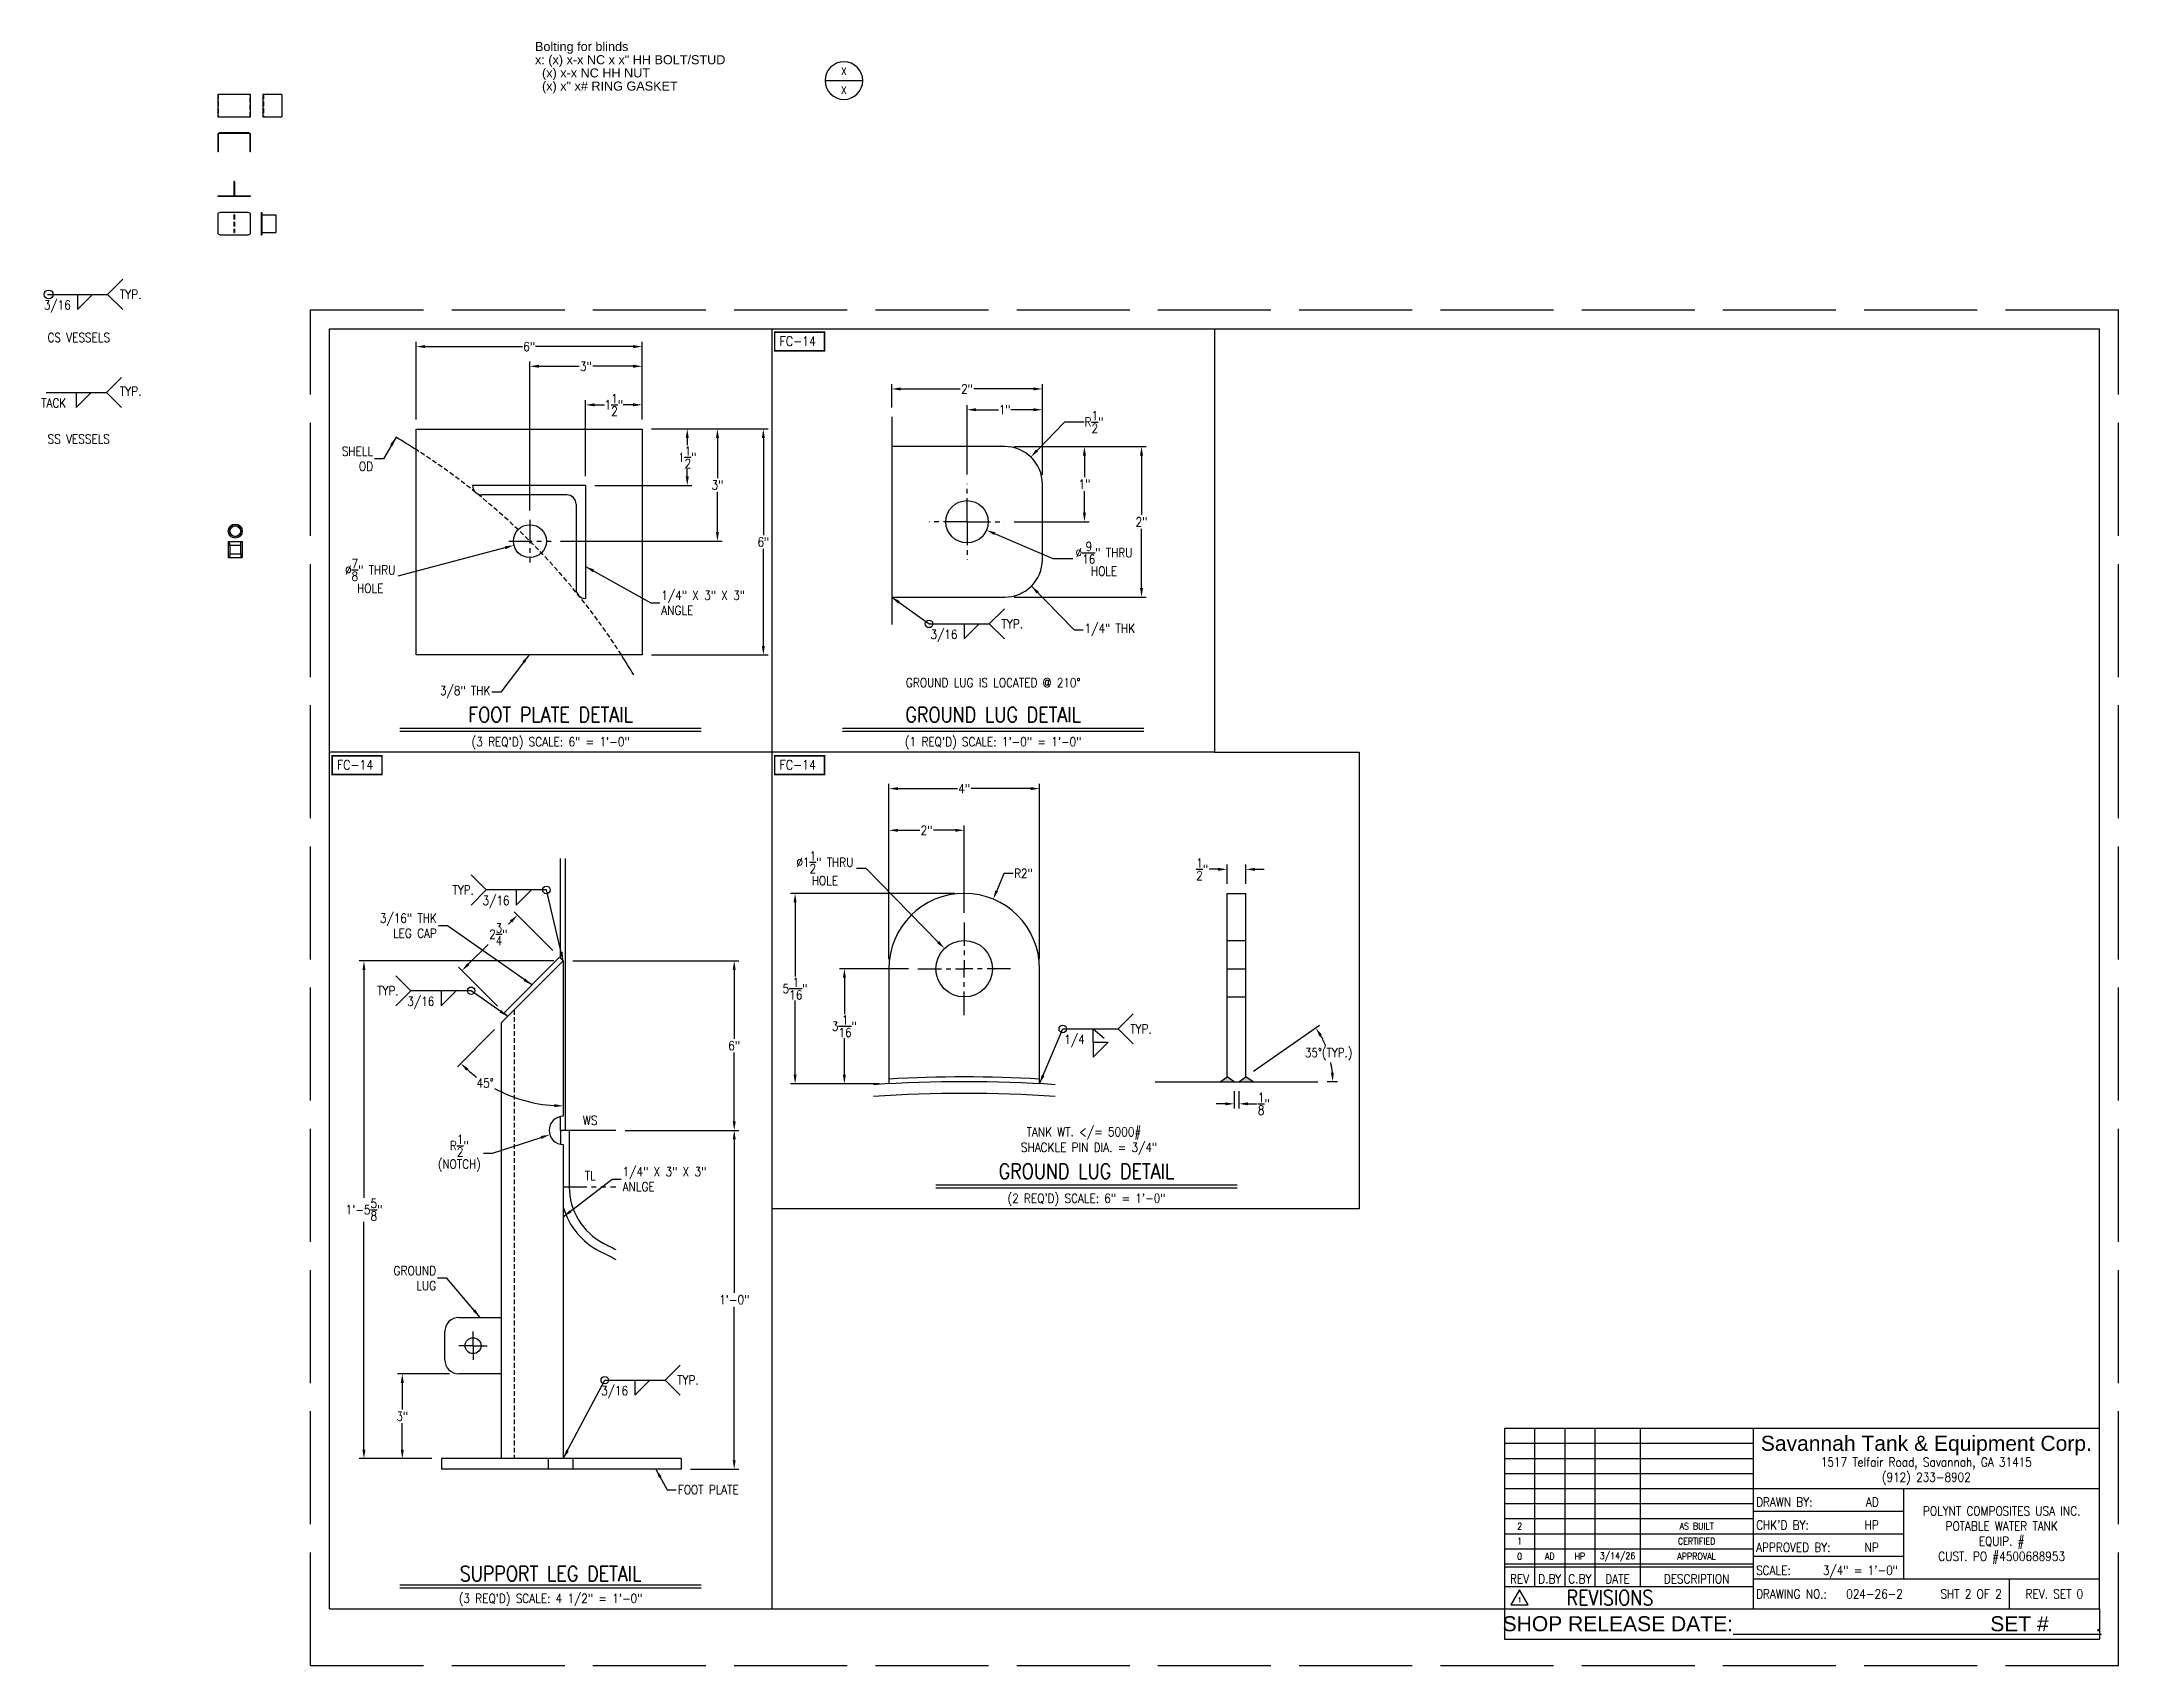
# Model space of a CAD drawing. Extents: x -69 to 372, y 12 to 357.
import ezdxf
from ezdxf.enums import TextEntityAlignment as Align

# ---------------------------------------------------------------- set-up
doc = ezdxf.new("R2010")
doc.units = 0
doc.header["$LTSCALE"] = 4
doc.header["$MEASUREMENT"] = 0
doc.header["$PDMODE"] = 33
doc.header["$PDSIZE"] = -0.5
for name, pattern in [('AM_ISO02W050', [7.5, 6, -1.5]), ('CENTER', [2, 1.25, -0.25, 0.25, -0.25]), ('HIDDEN', [0.375, 0.25, -0.125]), ('HIDDEN2', [0.1875, 0.125, -0.0625]), ('PHANTOM', [2.5, 1.25, -0.25, 0.25, -0.25, 0.25, -0.25])]:
    doc.linetypes.add(name, pattern=pattern)
doc.layers.get('0').update_dxf_attribs({"linetype": 'CONTINUOUS'})
doc.layers.get('Defpoints').update_dxf_attribs({"linetype": 'CONTINUOUS'})
for name, color, linetype in [('2-THRDCPLG', 14, 'CONTINUOUS'), ('3X3X14', 15, 'CONTINUOUS'), ('CENTER', 6, 'CENTER'), ('DIM', 1, 'CONTINUOUS'), ('EXTERNALS', 3, 'CONTINUOUS'), ('NAMEPLATE', 1, 'CONTINUOUS'), ('PHANTOM', 6, 'PHANTOM'), ('SHELL', 40, 'CONTINUOUS'), ('SHOP TAG', 11, 'CONTINUOUS'), ('TEXT', 4, 'CONTINUOUS')]:
    doc.layers.add(name, color=color, linetype=linetype)
doc.styles.add('ROMANS', font='ROMANS.shx', dxfattribs={"width": 0.85, "height": 1.92})
doc.styles.get("Standard").update_dxf_attribs({"font": 'sanss___.ttf'})
doc.dimstyles.get("Standard").update_dxf_attribs({"dimtxt": 0.18, "dimasz": 0.18, "dimexe": 0.18, "dimexo": 0.0625, "dimgap": 0.09, "dimtad": 0, "dimtih": 1, "dimtoh": 1, "dimdec": 4, "dimzin": 0, "dimdsep": 46, "dimtxsty": 'Standard', "dimcen": 0.09, "dimadec": 0, "dimazin": 0, "dimtfac": 1, "dimtdec": 4, "dimtofl": 0, "dimtmove": 0, "dimatfit": 3, "dimfxl": 1, "dimtolj": 1, "dimtzin": 0, "dimarcsym": 0})

msp = doc.modelspace()

# ---------------------------------------------------------------- texts
at = {"layer": 'DIM', "style": 'ROMANS', "width": 0.85}
for s, p in [('3/16', (-68.65351, 300.09068)), ('TACK', (-69.19737, 279.24382)), ('3/16', (119.68402, 230.08949)), ('3/16', (24.54634, 173.55782)), ('3/16', (8.55914, 152.14124)), ('1/4', (148.08752, 144.032)), ('3/16', (49.73315, 69.41787))]:
    msp.add_text(s, height=1.92, dxfattribs=at).set_placement(p)
for s, p in [('TYP.', (-50.2034, 303.29068)), ('CS VESSELS', (-61.22299, 294.12487)), ('TYP.', (-50.2034, 282.71575)), ('SS VESSELS', (-61.22299, 272.56503)), ('TYP.', (137.05777, 233.28949)), ('TYP.', (20.43223, 176.75782)), ('TYP.', (4.44503, 155.34124)), ('TYP.', (164.40663, 147.232)), ('TYP.', (68.18326, 72.61787))]:
    msp.add_text(s, height=1.92, dxfattribs=at).set_placement(p, align=Align.MIDDLE_CENTER)
for s, height, p in [('GROUND LUG IS LOCATED @ 210%%D', 1.92, (133.00581, 219.8367)), ('FOOT PLATE DETAIL', 3.2, (39.00581, 212.4)), ('GROUND LUG DETAIL', 3.2, (133.00581, 212.4)), ('(3 REQ\'D) SCALE: 6" = 1\'-0"', 1.92, (39.00581, 207.28)), ('(1 REQ\'D) SCALE: 1\'-0" = 1\'-0"', 1.92, (133.00581, 207.28)), ('WS', 1.92, (47.40983, 126.85297)), ('TANK WT. </= 5000#', 1.92, (152.27952, 124.40642)), ('SHACKLE PIN DIA. = 3/4"', 1.92, (153.36598, 121.10325)), ('TL', 1.92, (47.40983, 115.074)), ('GROUND LUG DETAIL', 3.2, (152.82421, 115.40295)), ('(2 REQ\'D) SCALE: 6" = 1\'-0"', 1.92, (152.82421, 110.28295)), ('SUPPORT LEG DETAIL', 3.2, (39.00581, 29.91951)), ('(3 REQ\'D) SCALE: 4 1/2" = 1\'-0"', 1.92, (39.00581, 25.28))]:
    msp.add_text(s, height=height, dxfattribs=at).set_placement(p, align=Align.CENTER)
at = {"layer": 'DIM', "char_height": 1.92, "style": 'ROMANS'}
for s, insert, attachment_point in [('SHELL\\POD', (1.28175, 268.35826), 6), ('1/4" X 3" X 3"\\PANGLE', (62.51425, 237.7644), 4), ('1/4" THK', (152.41648, 232.01017), 4), ('3/8" THK', (26.20858, 218.80102), 6), ('3/16" THK\\PLEG CAP', (14.8391, 169.16346), 6), ('\\A1;1/4" X 3" X 3"\\PANLGE', (54.3027, 115.30664), 4), ('GROUND\\PLUG', (14.68455, 94.28016), 6), ('FOOT PLATE', (66.01549, 49.348), 4)]:
    msp.add_mtext(s, dxfattribs=dict(at, insert=insert, attachment_point=attachment_point))
at = {"layer": 'SHOP TAG'}
msp.add_text('SHOP RELEASE DATE:%%U                                            SET #        .', height=3.2, dxfattribs=at).set_placement((304.78382, 20.86966), align=Align.MIDDLE_CENTER)
at = {"layer": 'TEXT'}
for s, p in [('x: (x) x-x NC x x" HH BOLT/STUD', (35.68124, 353.14497)), ('Bolting for blinds', (35.68124, 355.94497)), ('  (x) x-x NC HH NUT', (35.68124, 350.34497)), ('  (x) x" x# RING GASKET', (35.68124, 347.54497))]:
    msp.add_text(s, height=1.92, dxfattribs=at).set_placement(p, align=Align.MIDDLE_LEFT)
msp.add_text('Savannah Tank & Equipment Corp.', height=3.2, dxfattribs=at).set_placement((331.19419, 59.2), align=Align.MIDDLE_CENTER)
at = {"layer": 'TEXT', "style": 'ROMANS', "width": 0.85}
for s, height, p in [('1517 Telfair Road, Savannah, GA 31415', 1.92, (331.19419, 55.2)), ('(912) 233-8902', 1.92, (331.19419, 52)), ('POLYNT COMPOSITES USA INC.', 1.92, (347.19419, 44.8)), ('POTABLE WATER TANK', 1.92, (347.19419, 41.6)), ('EQUIP. #', 1.92, (347.19419, 38.4)), ('CUST. PO #4500688953', 1.92, (347.19419, 35.2)), ('REVISIONS', 3.2, (264.00581, 26.4)), ('REV. SET 0', 1.92, (358.39419, 27.2)), ('1', 0.96, (244.80581, 25.93383))]:
    msp.add_text(s, height=height, dxfattribs=at).set_placement(p, align=Align.MIDDLE_CENTER)
for s, p in [('DRAWN BY:', (295.03419, 46.69878)), ("CHK'D BY:", (295.03419, 41.83967)), ('APPROVED BY:', (295.03419, 37.09878)), ('SCALE:', (295.03419, 32.21243)), ('DRAWING NO.:', (295.03419, 27.2)), ('024-26-2', (314.16555, 27.2))]:
    msp.add_text(s, height=1.92, dxfattribs=at).set_placement(p, align=Align.MIDDLE_LEFT)
for s, p in [('AD', (321.08481, 46.69878)), ('HP', (321.08481, 41.83967)), ('NP', (321.08481, 37.09878)), ('3/4" = 1\'-0"', (325.16349, 32.21243)), ('SHT 2 OF 2', (347.19221, 27.2))]:
    msp.add_text(s, height=1.92, dxfattribs=at).set_placement(p, align=Align.MIDDLE_RIGHT)
for s, height, p in [('2', 1.44, (244.80581, 41.6)), ('AS BUILT', 1.44, (282.4, 41.6)), ('0', 1.44, (244.80581, 35.2)), ('1', 1.44, (244.80581, 38.4)), ('AD', 1.44, (251.20581, 35.2)), ('HP', 1.44, (257.60581, 35.2)), ('3/14/26', 1.44, (265.60581, 35.2)), ('APPROVAL', 1.44, (282.4, 35.2)), ('CERTIFIED', 1.44, (282.4, 38.4)), ('REV', 1.92, (244.80581, 30.4)), ('D.BY', 1.92, (251.20581, 30.4)), ('C.BY', 1.92, (257.60581, 30.4)), ('DATE', 1.92, (265.60581, 30.4)), ('DESCRIPTION', 1.92, (282.4, 30.4))]:
    msp.add_text(s, height=height, dxfattribs=at).set_placement(p, align=Align.MIDDLE)

# ---------------------------------------------------------------- blocks, each defined once
blk = doc.blocks.new('Nozzle Callout')
blk.add_line((0.25, 0), (-0.25, 0))
blk.add_circle((0, 0), 0.25)
at = {"style": 'ROMANS', "width": 0.9}
for tag, p in [('NZ-ID', (0, 0.125)), ('NZ-SZ', (0, -0.125))]:
    blk.add_attdef(tag, text='', height=0.0975, dxfattribs=at).set_placement(p, align=Align.MIDDLE)
blk = doc.blocks.new('A$C37da2857')
at = {"layer": 'TEXT', "const_width": 0.48}
blk.add_lwpolyline([(0.89, -1.13), (0.89, -7.08), (16.76, -7.08), (16.76, -1.13)], close=True, dxfattribs=at)
at = {"layer": 'TEXT', "insert": (2.44, -2.49), "char_height": 3.024, "width": 58.5813, "attachment_point": 1, "style": 'ROMANS'}
blk.add_mtext('FC-14', dxfattribs=at)
blk = doc.blocks.new('A$C03e2dbb8')
at = {"layer": 'DIM', "xscale": 1.333333333333333, "yscale": 1.333333333333333, "zscale": 1.333333333333333}
blk.add_blockref('A$C37da2857', (0, 0), dxfattribs=at)
blk = doc.blocks.new('*D108')
at = {"layer": 'Defpoints', "color": 0, "transparency": 16777216}
for p in [(143.44, 283.2), (111.44, 277.26), (143.44, 262.97)]:
    blk.add_point(p, dxfattribs=at)
at = {"layer": 'DIM', "color": 0, "lineweight": -2, "transparency": 16777216}
for p, q in [((111.44, 279.26), (111.44, 284.2)), ((113.36, 283.2), (126, 283.2)), ((141.52, 283.2), (128.89, 283.2)), ((143.44, 264.97), (143.44, 284.2))]:
    blk.add_line(p, q, dxfattribs=at)
at = {"layer": 'DIM', "color": 0, "transparency": 16777216}
for points in [[(113.36, 283.52), (113.36, 282.88), (111.44, 283.2)], [(141.52, 283.52), (141.52, 282.88), (143.44, 283.2)]]:
    blk.add_solid(points, dxfattribs=at)
at = {"layer": 'DIM', "color": 0, "transparency": 16777216, "insert": (127.44, 283.2), "char_height": 1.92, "attachment_point": 5, "style": 'ROMANS'}
blk.add_mtext('\\A1;2"', dxfattribs=at)
blk = doc.blocks.new('*D109')
at = {"layer": 'Defpoints', "color": 0, "transparency": 16777216}
for p in [(135.44, 270.97), (135.44, 238.97), (164.5, 238.97)]:
    blk.add_point(p, dxfattribs=at)
at = {"layer": 'DIM', "color": 0, "lineweight": -2, "transparency": 16777216}
for p, q in [((137.44, 270.97), (165.5, 270.97)), ((164.5, 269.05), (164.5, 256.44)), ((164.5, 240.89), (164.5, 253.51)), ((137.44, 238.97), (165.5, 238.97))]:
    blk.add_line(p, q, dxfattribs=at)
at = {"layer": 'DIM', "color": 0, "transparency": 16777216}
for points in [[(164.18, 269.05), (164.82, 269.05), (164.5, 270.97)], [(164.18, 240.89), (164.82, 240.89), (164.5, 238.97)]]:
    blk.add_solid(points, dxfattribs=at)
at = {"layer": 'DIM', "color": 0, "transparency": 16777216, "insert": (164.5, 254.97), "char_height": 1.92, "attachment_point": 5, "style": 'ROMANS'}
blk.add_mtext('\\A1;2"', dxfattribs=at)
blk = doc.blocks.new('*D110')
at = {"layer": 'Defpoints', "color": 0, "transparency": 16777216}
for p in [(127.44, 278.78), (127.44, 263.03), (143.44, 262.97)]:
    blk.add_point(p, dxfattribs=at)
at = {"layer": 'DIM', "color": 0, "lineweight": -2, "transparency": 16777216}
for p, q in [((127.44, 265.03), (127.44, 279.78)), ((129.36, 278.78), (134.11, 278.78)), ((141.52, 278.78), (136.77, 278.78)), ((143.44, 264.97), (143.44, 279.78))]:
    blk.add_line(p, q, dxfattribs=at)
at = {"layer": 'DIM', "color": 0, "transparency": 16777216}
for points in [[(129.36, 279.1), (129.36, 278.46), (127.44, 278.78)], [(141.52, 279.1), (141.52, 278.46), (143.44, 278.78)]]:
    blk.add_solid(points, dxfattribs=at)
at = {"layer": 'DIM', "color": 0, "transparency": 16777216, "insert": (135.44, 278.78), "char_height": 1.92, "attachment_point": 5, "style": 'ROMANS'}
blk.add_mtext('\\A1;1"', dxfattribs=at)
blk = doc.blocks.new('*D111')
at = {"layer": 'Defpoints', "color": 0, "transparency": 16777216}
for p in [(135.44, 270.97), (135.44, 254.97), (152.38, 254.97)]:
    blk.add_point(p, dxfattribs=at)
at = {"layer": 'DIM', "color": 0, "lineweight": -2, "transparency": 16777216}
for p, q in [((137.44, 270.97), (153.38, 270.97)), ((152.38, 269.05), (152.38, 264.44)), ((152.38, 256.89), (152.38, 261.51)), ((137.44, 254.97), (153.38, 254.97))]:
    blk.add_line(p, q, dxfattribs=at)
at = {"layer": 'DIM', "color": 0, "transparency": 16777216}
for points in [[(152.06, 269.05), (152.7, 269.05), (152.38, 270.97)], [(152.06, 256.89), (152.7, 256.89), (152.38, 254.97)]]:
    blk.add_solid(points, dxfattribs=at)
at = {"layer": 'DIM', "color": 0, "transparency": 16777216, "insert": (152.38, 262.97), "char_height": 1.92, "attachment_point": 5, "style": 'ROMANS'}
blk.add_mtext('\\A1;1"', dxfattribs=at)
blk = doc.blocks.new('*D112')
at = {"layer": 'Defpoints', "color": 0, "transparency": 16777216}
for p in [(140.99, 268.74), (135.44, 262.97)]:
    blk.add_point(p, dxfattribs=at)
at = {"layer": 'DIM', "color": 0, "lineweight": -2, "transparency": 16777216}
for p, q in [((148.11, 276.16), (142.32, 270.13)), ((152.3, 276.16), (148.11, 276.16))]:
    blk.add_line(p, q, dxfattribs=at)
at = {"layer": 'DIM', "color": 0, "transparency": 16777216}
blk.add_solid([(142.09, 270.35), (142.55, 269.91), (140.99, 268.74)], dxfattribs=at)
at = {"layer": 'DIM', "color": 0, "transparency": 16777216, "insert": (154.41, 276.16), "char_height": 1.92, "attachment_point": 5, "style": 'ROMANS'}
blk.add_mtext('\\A1;R{\\H1x;\\S1/2;}"', dxfattribs=at)
blk = doc.blocks.new('*D113')
at = {"layer": 'Defpoints', "color": 0, "transparency": 16777216}
for p in [(123.31, 256.75), (131.58, 253.2)]:
    blk.add_point(p, dxfattribs=at)
at = {"layer": 'DIM', "color": 0, "lineweight": -2, "transparency": 16777216}
for p, q in [((145.77, 247.11), (133.34, 252.44)), ((149.93, 247.11), (145.77, 247.11))]:
    blk.add_line(p, q, dxfattribs=at)
at = {"layer": 'DIM', "color": 0, "transparency": 16777216}
blk.add_solid([(133.47, 252.74), (133.22, 252.15), (131.58, 253.2)], dxfattribs=at)
at = {"layer": 'DIM', "color": 0, "transparency": 16777216, "insert": (156.54, 247.11), "char_height": 1.92, "attachment_point": 5, "style": 'ROMANS'}
blk.add_mtext('\\A1;∅{\\H1x;\\S9/16;}" THRU\\PHOLE', dxfattribs=at)
blk = doc.blocks.new('*D114')
at = {"layer": 'Defpoints', "color": 0, "transparency": 16777216}
for p in [(10.42, 292.2), (10.42, 274.69), (58.42, 274.69)]:
    blk.add_point(p, dxfattribs=at)
at = {"layer": 'DIM', "color": 0, "lineweight": -2, "transparency": 16777216}
for p, q in [((10.42, 276.69), (10.42, 293.2)), ((12.34, 292.2), (33.01, 292.2)), ((56.5, 292.2), (35.82, 292.2)), ((58.42, 276.69), (58.42, 293.2))]:
    blk.add_line(p, q, dxfattribs=at)
at = {"layer": 'DIM', "color": 0, "transparency": 16777216}
for points in [[(12.34, 292.52), (12.34, 291.88), (10.42, 292.2)], [(56.5, 292.52), (56.5, 291.88), (58.42, 292.2)]]:
    blk.add_solid(points, dxfattribs=at)
at = {"layer": 'DIM', "color": 0, "transparency": 16777216, "insert": (34.42, 292.2), "char_height": 1.92, "attachment_point": 5, "style": 'ROMANS'}
blk.add_mtext('\\A1;6"', dxfattribs=at)
blk = doc.blocks.new('*D115')
at = {"layer": 'Defpoints', "color": 0, "transparency": 16777216}
for p in [(58.42, 274.69), (58.42, 226.69), (84.18, 226.69)]:
    blk.add_point(p, dxfattribs=at)
at = {"layer": 'DIM', "color": 0, "lineweight": -2, "transparency": 16777216}
for p, q in [((60.42, 274.69), (85.18, 274.69)), ((84.18, 272.77), (84.18, 252.15)), ((84.18, 228.61), (84.18, 249.23)), ((60.42, 226.69), (85.18, 226.69))]:
    blk.add_line(p, q, dxfattribs=at)
at = {"layer": 'DIM', "color": 0, "transparency": 16777216}
for points in [[(83.86, 272.77), (84.5, 272.77), (84.18, 274.69)], [(83.86, 228.61), (84.5, 228.61), (84.18, 226.69)]]:
    blk.add_solid(points, dxfattribs=at)
at = {"layer": 'DIM', "color": 0, "transparency": 16777216, "insert": (84.18, 250.69), "char_height": 1.92, "attachment_point": 5, "style": 'ROMANS'}
blk.add_mtext('\\A1;6"', dxfattribs=at)
blk = doc.blocks.new('*D116')
at = {"layer": 'Defpoints', "color": 0, "transparency": 16777216}
for p in [(58.42, 288.02), (58.42, 274.69), (34.59, 255.36)]:
    blk.add_point(p, dxfattribs=at)
at = {"layer": 'DIM', "color": 0, "lineweight": -2, "transparency": 16777216}
for p, q in [((34.59, 257.36), (34.59, 289.02)), ((36.51, 288.02), (45.06, 288.02)), ((56.5, 288.02), (47.95, 288.02)), ((58.42, 276.69), (58.42, 289.02))]:
    blk.add_line(p, q, dxfattribs=at)
at = {"layer": 'DIM', "color": 0, "transparency": 16777216}
for points in [[(36.51, 288.34), (36.51, 287.7), (34.59, 288.02)], [(56.5, 288.34), (56.5, 287.7), (58.42, 288.02)]]:
    blk.add_solid(points, dxfattribs=at)
at = {"layer": 'DIM', "color": 0, "transparency": 16777216, "insert": (46.5, 288.02), "char_height": 1.92, "attachment_point": 5, "style": 'ROMANS'}
blk.add_mtext('\\A1;3"', dxfattribs=at)
blk = doc.blocks.new('*D117')
at = {"layer": 'Defpoints', "color": 0, "transparency": 16777216}
for p in [(58.42, 274.69), (39.09, 250.86), (74.43, 250.86)]:
    blk.add_point(p, dxfattribs=at)
at = {"layer": 'DIM', "color": 0, "lineweight": -2, "transparency": 16777216}
for p, q in [((60.42, 274.69), (75.43, 274.69)), ((74.43, 272.77), (74.43, 264.24)), ((74.43, 252.78), (74.43, 261.31)), ((41.09, 250.86), (75.43, 250.86))]:
    blk.add_line(p, q, dxfattribs=at)
at = {"layer": 'DIM', "color": 0, "transparency": 16777216}
for points in [[(74.11, 272.77), (74.75, 272.77), (74.43, 274.69)], [(74.11, 252.78), (74.75, 252.78), (74.43, 250.86)]]:
    blk.add_solid(points, dxfattribs=at)
at = {"layer": 'DIM', "color": 0, "transparency": 16777216, "insert": (74.43, 262.78), "char_height": 1.92, "attachment_point": 5, "style": 'ROMANS'}
blk.add_mtext('\\A1;3"', dxfattribs=at)
blk = doc.blocks.new('*D118')
at = {"layer": 'Defpoints', "color": 0, "transparency": 16777216}
for p in [(46.42, 279.82), (58.42, 274.69), (46.42, 262.69)]:
    blk.add_point(p, dxfattribs=at)
at = {"layer": 'DIM', "color": 0, "lineweight": -2, "transparency": 16777216}
for p, q in [((46.42, 264.69), (46.42, 280.82)), ((48.34, 279.82), (50.42, 279.82)), ((56.5, 279.82), (54.41, 279.82)), ((58.42, 276.69), (58.42, 280.82))]:
    blk.add_line(p, q, dxfattribs=at)
at = {"layer": 'DIM', "color": 0, "transparency": 16777216}
for points in [[(48.34, 280.14), (48.34, 279.5), (46.42, 279.82)], [(56.5, 280.14), (56.5, 279.5), (58.42, 279.82)]]:
    blk.add_solid(points, dxfattribs=at)
at = {"layer": 'DIM', "color": 0, "transparency": 16777216, "insert": (52.42, 279.82), "char_height": 1.92, "attachment_point": 5, "style": 'ROMANS'}
blk.add_mtext('\\A1;1{\\H1x;\\S1/2;}"', dxfattribs=at)
blk = doc.blocks.new('*D119')
at = {"layer": 'Defpoints', "color": 0, "transparency": 16777216}
for p in [(58.42, 274.69), (46.42, 262.69), (68.02, 262.69)]:
    blk.add_point(p, dxfattribs=at)
at = {"layer": 'DIM', "color": 0, "lineweight": -2, "transparency": 16777216}
for p, q in [((60.42, 274.69), (69.02, 274.69)), ((68.02, 272.77), (68.02, 271.25)), ((68.02, 264.61), (68.02, 266.13)), ((48.42, 262.69), (69.02, 262.69))]:
    blk.add_line(p, q, dxfattribs=at)
at = {"layer": 'DIM', "color": 0, "transparency": 16777216}
for points in [[(67.7, 272.77), (68.34, 272.77), (68.02, 274.69)], [(67.7, 264.61), (68.34, 264.61), (68.02, 262.69)]]:
    blk.add_solid(points, dxfattribs=at)
at = {"layer": 'DIM', "color": 0, "transparency": 16777216, "insert": (68.02, 268.69), "char_height": 1.92, "attachment_point": 5, "style": 'ROMANS'}
blk.add_mtext('\\A1;1{\\H1x;\\S1/2;}"', dxfattribs=at)
blk = doc.blocks.new('*D120')
at = {"layer": 'Defpoints', "color": 0, "transparency": 16777216}
for p in [(37.97, 251.76), (31.21, 249.97)]:
    blk.add_point(p, dxfattribs=at)
at = {"layer": 'DIM', "color": 0, "lineweight": -2, "transparency": 16777216}
blk.add_line((6.64, 243.46), (29.35, 249.48), dxfattribs=at)
at = {"layer": 'DIM', "color": 0, "transparency": 16777216}
blk.add_solid([(29.27, 249.78), (29.43, 249.17), (31.21, 249.97)], dxfattribs=at)
at = {"layer": 'DIM', "color": 0, "transparency": 16777216, "insert": (0.68, 243.46), "char_height": 1.92, "attachment_point": 5, "style": 'ROMANS'}
blk.add_mtext('\\A1;∅{\\H1x;\\S7/8;}" THRU\\PHOLE', dxfattribs=at)
blk = doc.blocks.new('*D121')
at = {"layer": 'Defpoints', "color": 0, "transparency": 16777216}
for p in [(7.5, 73.94), (19.53, 73.94), (15.8, 55.94)]:
    blk.add_point(p, dxfattribs=at)
at = {"layer": 'DIM', "color": 0, "lineweight": -2, "transparency": 16777216}
for p, q in [((17.53, 73.94), (6.5, 73.94)), ((7.5, 72.02), (7.5, 66.4)), ((7.5, 57.86), (7.5, 63.47)), ((13.8, 55.94), (6.5, 55.94))]:
    blk.add_line(p, q, dxfattribs=at)
at = {"layer": 'DIM', "color": 0, "transparency": 16777216}
for points in [[(7.18, 72.02), (7.82, 72.02), (7.5, 73.94)], [(7.18, 57.86), (7.82, 57.86), (7.5, 55.94)]]:
    blk.add_solid(points, dxfattribs=at)
at = {"layer": 'DIM', "color": 0, "transparency": 16777216, "insert": (7.5, 64.94), "char_height": 1.92, "attachment_point": 5, "style": 'ROMANS'}
blk.add_mtext('\\A1;3"', dxfattribs=at)
blk = doc.blocks.new('*D122')
at = {"layer": 'Defpoints', "color": 0, "transparency": 16777216}
for p in [(-0.65, 161.69), (41.69, 161.69), (15.8, 55.94)]:
    blk.add_point(p, dxfattribs=at)
at = {"layer": 'DIM', "color": 0, "lineweight": -2, "transparency": 16777216}
for p, q in [((39.69, 161.69), (-1.65, 161.69)), ((-0.65, 159.77), (-0.65, 111.37)), ((-0.65, 57.86), (-0.65, 106.25)), ((13.8, 55.94), (-1.65, 55.94))]:
    blk.add_line(p, q, dxfattribs=at)
at = {"layer": 'DIM', "color": 0, "transparency": 16777216}
for points in [[(-0.97, 159.77), (-0.33, 159.77), (-0.65, 161.69)], [(-0.97, 57.86), (-0.33, 57.86), (-0.65, 55.94)]]:
    blk.add_solid(points, dxfattribs=at)
at = {"layer": 'DIM', "color": 0, "transparency": 16777216, "insert": (-0.65, 108.81), "char_height": 1.92, "attachment_point": 5, "style": 'ROMANS'}
blk.add_mtext('\\A1;1\'-5{\\H1x;\\S5/8;}"', dxfattribs=at)
blk = doc.blocks.new('*D123')
at = {"layer": 'Defpoints', "color": 0, "transparency": 16777216}
for p in [(52.85, 125.69), (66.71, 53.69), (77.99, 53.69)]:
    blk.add_point(p, dxfattribs=at)
at = {"layer": 'DIM', "color": 0, "lineweight": -2, "transparency": 16777216}
for p, q in [((54.85, 125.69), (78.99, 125.69)), ((77.99, 123.77), (77.99, 91.15)), ((77.99, 55.61), (77.99, 88.22)), ((68.71, 53.69), (78.99, 53.69))]:
    blk.add_line(p, q, dxfattribs=at)
at = {"layer": 'DIM', "color": 0, "transparency": 16777216}
for points in [[(77.67, 123.77), (78.31, 123.77), (77.99, 125.69)], [(77.67, 55.61), (78.31, 55.61), (77.99, 53.69)]]:
    blk.add_solid(points, dxfattribs=at)
at = {"layer": 'DIM', "color": 0, "transparency": 16777216, "insert": (77.99, 89.69), "char_height": 1.92, "attachment_point": 5, "style": 'ROMANS'}
blk.add_mtext('\\A1;1\'-0"', dxfattribs=at)
blk = doc.blocks.new('*D124')
at = {"layer": 'Defpoints', "color": 0, "transparency": 16777216}
for p in [(41.69, 161.69), (77.99, 161.69), (52.85, 125.69)]:
    blk.add_point(p, dxfattribs=at)
at = {"layer": 'DIM', "color": 0, "lineweight": -2, "transparency": 16777216}
for p, q in [((43.69, 161.69), (78.99, 161.69)), ((77.99, 159.77), (77.99, 145.15)), ((77.99, 127.61), (77.99, 142.22)), ((54.85, 125.69), (78.99, 125.69))]:
    blk.add_line(p, q, dxfattribs=at)
at = {"layer": 'DIM', "color": 0, "transparency": 16777216}
for points in [[(77.67, 159.77), (78.31, 159.77), (77.99, 161.69)], [(77.67, 127.61), (78.31, 127.61), (77.99, 125.69)]]:
    blk.add_solid(points, dxfattribs=at)
at = {"layer": 'DIM', "color": 0, "transparency": 16777216, "insert": (77.99, 143.69), "char_height": 1.92, "attachment_point": 5, "style": 'ROMANS'}
blk.add_mtext('\\A1;6"', dxfattribs=at)
blk = doc.blocks.new('*D125')
at = {"layer": 'Defpoints', "color": 0, "transparency": 16777216}
for p in [(41.69, 161.69), (41.69, 161.69), (28.53, 148.52), (33.72, 131.93), (41.69, 128.69)]:
    blk.add_point(p, dxfattribs=at)
at = {"layer": 'DIM', "color": 0, "lineweight": -2, "transparency": 16777216}
blk.add_line((27.11, 147.11), (19.2, 139.2), dxfattribs=at)
for start, end in [(228.572, 233.2215), (241.6207, 266.428)]:
    blk.add_arc((41.69, 161.69), 30.8, start, end, dxfattribs=at)
at = {"layer": 'DIM', "color": 0, "transparency": 16777216}
for points in [[(21.09, 138.36), (21.53, 138.82), (19.91, 139.91)], [(39.78, 131.26), (39.76, 130.62), (41.69, 130.88)]]:
    blk.add_solid(points, dxfattribs=at)
at = {"layer": 'DIM', "color": 0, "transparency": 16777216, "insert": (25.1, 135.74), "char_height": 1.92, "attachment_point": 5, "style": 'ROMANS'}
blk.add_mtext('\\A1;45°', dxfattribs=at)
blk = doc.blocks.new('*D126')
at = {"layer": 'Defpoints', "color": 0, "transparency": 16777216}
for p in [(38.84, 124.77), (41.69, 125.69)]:
    blk.add_point(p, dxfattribs=at)
at = {"layer": 'DIM', "color": 0, "lineweight": -2, "transparency": 16777216}
for p, q in [((26.63, 120.82), (37.01, 124.18)), ((24.71, 120.82), (26.63, 120.82))]:
    blk.add_line(p, q, dxfattribs=at)
at = {"layer": 'DIM', "color": 0, "transparency": 16777216}
blk.add_solid([(36.91, 124.48), (37.11, 123.87), (38.84, 124.77)], dxfattribs=at)
at = {"layer": 'DIM', "color": 0, "transparency": 16777216, "insert": (19.61, 120.82), "char_height": 1.92, "attachment_point": 5, "style": 'ROMANS'}
blk.add_mtext('\\A1;R{\\H1x;\\S1/2;}"\\P(NOTCH)', dxfattribs=at)
blk = doc.blocks.new('*D128')
at = {"layer": 'Defpoints', "color": 0, "transparency": 16777216}
for p in [(20.16, 159.62), (40.9, 162.48), (29.1, 150.69)]:
    blk.add_point(p, dxfattribs=at)
at = {"layer": 'DIM', "color": 0, "lineweight": -2, "transparency": 16777216}
for p, q in [((39.48, 163.9), (31.25, 172.13)), ((30.6, 170.06), (30.03, 169.5)), ((21.52, 160.98), (25.74, 165.2)), ((27.69, 152.1), (19.46, 160.33))]:
    blk.add_line(p, q, dxfattribs=at)
at = {"layer": 'DIM', "color": 0, "transparency": 16777216}
for points in [[(30.37, 170.29), (30.83, 169.84), (31.96, 171.42)], [(21.29, 161.21), (21.75, 160.76), (20.16, 159.62)]]:
    blk.add_solid(points, dxfattribs=at)
at = {"layer": 'DIM', "color": 0, "transparency": 16777216, "insert": (27.89, 167.35), "char_height": 1.92, "attachment_point": 5, "style": 'ROMANS'}
blk.add_mtext('\\A1;2{\\H1x;\\S3/4;}"', dxfattribs=at)
blk = doc.blocks.new('*D129')
at = {"layer": 'Defpoints', "color": 0, "transparency": 16777216}
for p in [(126.85, 176.03), (90.92, 135.59), (110.85, 135.59)]:
    blk.add_point(p, dxfattribs=at)
at = {"layer": 'DIM', "color": 0, "lineweight": -2, "transparency": 16777216}
for p, q in [((124.85, 176.03), (89.92, 176.03)), ((90.92, 174.11), (90.92, 158.37)), ((90.92, 137.51), (90.92, 153.25)), ((108.85, 135.59), (89.92, 135.59))]:
    blk.add_line(p, q, dxfattribs=at)
at = {"layer": 'DIM', "color": 0, "transparency": 16777216}
for points in [[(90.6, 174.11), (91.24, 174.11), (90.92, 176.03)], [(90.6, 137.51), (91.24, 137.51), (90.92, 135.59)]]:
    blk.add_solid(points, dxfattribs=at)
at = {"layer": 'DIM', "color": 0, "transparency": 16777216, "insert": (90.92, 155.81), "char_height": 1.92, "attachment_point": 5, "style": 'ROMANS'}
blk.add_mtext('\\A1;5{\\H1x;\\S1/16;}"', dxfattribs=at)
blk = doc.blocks.new('*D130')
at = {"layer": 'Defpoints', "color": 0, "transparency": 16777216}
for p in [(117.01, 160.03), (101.39, 135.59), (110.85, 135.59)]:
    blk.add_point(p, dxfattribs=at)
at = {"layer": 'DIM', "color": 0, "lineweight": -2, "transparency": 16777216}
for p, q in [((115.01, 160.03), (100.39, 160.03)), ((101.39, 158.11), (101.39, 150.37)), ((101.39, 137.51), (101.39, 145.25)), ((108.85, 135.59), (100.39, 135.59))]:
    blk.add_line(p, q, dxfattribs=at)
at = {"layer": 'DIM', "color": 0, "transparency": 16777216}
for points in [[(101.07, 158.11), (101.71, 158.11), (101.39, 160.03)], [(101.07, 137.51), (101.71, 137.51), (101.39, 135.59)]]:
    blk.add_solid(points, dxfattribs=at)
at = {"layer": 'DIM', "color": 0, "transparency": 16777216, "insert": (101.39, 147.81), "char_height": 1.92, "attachment_point": 5, "style": 'ROMANS'}
blk.add_mtext('\\A1;3{\\H1x;\\S1/16;}"', dxfattribs=at)
blk = doc.blocks.new('*D131')
at = {"layer": 'Defpoints', "color": 0, "transparency": 16777216}
for p in [(133, 174.8), (126.85, 160.03)]:
    blk.add_point(p, dxfattribs=at)
at = {"layer": 'DIM', "color": 0, "lineweight": -2, "transparency": 16777216}
for p, q in [((135.29, 180.27), (133.74, 176.57)), ((137.21, 180.27), (135.29, 180.27))]:
    blk.add_line(p, q, dxfattribs=at)
at = {"layer": 'DIM', "color": 0, "transparency": 16777216}
blk.add_solid([(133.45, 176.69), (134.04, 176.45), (133, 174.8)], dxfattribs=at)
at = {"layer": 'DIM', "color": 0, "transparency": 16777216, "insert": (139.43, 180.27), "char_height": 1.92, "attachment_point": 5, "style": 'ROMANS'}
blk.add_mtext('\\A1;R2"', dxfattribs=at)
blk = doc.blocks.new('*D132')
at = {"layer": 'Defpoints', "color": 0, "transparency": 16777216}
for p in [(122.65, 164.31), (131.05, 155.75)]:
    blk.add_point(p, dxfattribs=at)
at = {"layer": 'DIM', "color": 0, "lineweight": -2, "transparency": 16777216}
for p, q in [((104, 181.37), (105.92, 181.37)), ((105.92, 181.37), (121.3, 165.68))]:
    blk.add_line(p, q, dxfattribs=at)
at = {"layer": 'DIM', "color": 0, "transparency": 16777216}
blk.add_solid([(121.53, 165.91), (121.07, 165.46), (122.65, 164.31)], dxfattribs=at)
at = {"layer": 'DIM', "color": 0, "transparency": 16777216, "insert": (97.26, 181.37), "char_height": 1.92, "attachment_point": 5, "style": 'ROMANS'}
blk.add_mtext('\\A1;∅1{\\H1x;\\S1/2;}" THRU\\PHOLE', dxfattribs=at)
blk = doc.blocks.new('*D133')
at = {"layer": 'Defpoints', "color": 0, "transparency": 16777216}
for p in [(182.69, 181.14), (182.69, 176.03), (186.69, 176.03)]:
    blk.add_point(p, dxfattribs=at)
at = {"layer": 'DIM', "color": 0, "lineweight": -2, "transparency": 16777216}
for p, q in [((180.77, 181.14), (178.85, 181.14)), ((182.69, 178.03), (182.69, 182.14)), ((186.69, 178.03), (186.69, 182.14)), ((188.61, 181.14), (190.53, 181.14))]:
    blk.add_line(p, q, dxfattribs=at)
at = {"layer": 'DIM', "color": 0, "transparency": 16777216}
for points in [[(180.77, 181.46), (180.77, 180.82), (182.69, 181.14)], [(188.61, 181.46), (188.61, 180.82), (186.69, 181.14)]]:
    blk.add_solid(points, dxfattribs=at)
at = {"layer": 'DIM', "color": 0, "transparency": 16777216, "insert": (177.4, 181.14), "char_height": 1.92, "attachment_point": 5, "style": 'ROMANS'}
blk.add_mtext('\\A1;{\\H1x;\\S1/2;}"', dxfattribs=at)
blk = doc.blocks.new('*D134')
at = {"layer": 'Defpoints', "color": 0, "transparency": 16777216}
for p in [(184.19, 136.03), (185.19, 136.03), (185.19, 131.32)]:
    blk.add_point(p, dxfattribs=at)
at = {"layer": 'DIM', "color": 0, "lineweight": -2, "transparency": 16777216}
for p, q in [((184.19, 134.03), (184.19, 130.32)), ((185.19, 134.03), (185.19, 130.32)), ((182.27, 131.32), (180.35, 131.32)), ((187.11, 131.32), (189.03, 131.32))]:
    blk.add_line(p, q, dxfattribs=at)
at = {"layer": 'DIM', "color": 0, "transparency": 16777216}
for points in [[(182.27, 131.64), (182.27, 131), (184.19, 131.32)], [(187.11, 131.64), (187.11, 131), (185.19, 131.32)]]:
    blk.add_solid(points, dxfattribs=at)
at = {"layer": 'DIM', "color": 0, "transparency": 16777216, "insert": (190.47, 131.32), "char_height": 1.92, "attachment_point": 5, "style": 'ROMANS'}
blk.add_mtext('\\A1;{\\H1x;\\S1/8;}"', dxfattribs=at)
blk = doc.blocks.new('*D135')
at = {"layer": 'Defpoints', "color": 0, "transparency": 16777216}
for p in [(203.49, 143.93), (186.69, 137.08), (167.41, 136.03), (185.19, 136.03), (201.96, 136.03)]:
    blk.add_point(p, dxfattribs=at)
at = {"layer": 'DIM', "color": 0, "lineweight": -2, "transparency": 16777216}
for p, q in [((188.32, 138.23), (202.34, 148.04)), ((203.96, 136.03), (206.12, 136.03))]:
    blk.add_line(p, q, dxfattribs=at)
for start, end in [(22.5119, 29.4803), (5.5197, 11.7729)]:
    blk.add_arc((185.19, 136.03), 19.94, start, end, dxfattribs=at)
at = {"layer": 'DIM', "color": 0, "transparency": 16777216}
for points in [[(202.27, 145.67), (202.81, 146.01), (201.52, 147.46)], [(205.35, 137.96), (204.71, 137.93), (205.12, 136.03)]]:
    blk.add_solid(points, dxfattribs=at)
at = {"layer": 'DIM', "color": 0, "transparency": 16777216, "insert": (204.25, 141.88), "char_height": 1.92, "attachment_point": 5, "style": 'ROMANS'}
blk.add_mtext('\\A1;35°(TYP.)', dxfattribs=at)
blk = doc.blocks.new('*D136')
at = {"layer": 'Defpoints', "color": 0, "transparency": 16777216}
for p in [(142.85, 198.29), (110.85, 160.03), (142.85, 160.03)]:
    blk.add_point(p, dxfattribs=at)
at = {"layer": 'DIM', "color": 0, "lineweight": -2, "transparency": 16777216}
for p, q in [((110.85, 162.03), (110.85, 199.29)), ((142.85, 162.03), (142.85, 199.29)), ((112.77, 198.29), (125.4, 198.29)), ((140.93, 198.29), (128.3, 198.29))]:
    blk.add_line(p, q, dxfattribs=at)
at = {"layer": 'DIM', "color": 0, "transparency": 16777216}
for points in [[(112.77, 198.61), (112.77, 197.97), (110.85, 198.29)], [(140.93, 198.61), (140.93, 197.97), (142.85, 198.29)]]:
    blk.add_solid(points, dxfattribs=at)
at = {"layer": 'DIM', "color": 0, "transparency": 16777216, "insert": (126.85, 198.29), "char_height": 1.92, "attachment_point": 5, "style": 'ROMANS'}
blk.add_mtext('\\A1;4"', dxfattribs=at)
blk = doc.blocks.new('*D137')
at = {"layer": 'Defpoints', "color": 0, "transparency": 16777216}
for p in [(126.85, 189.43), (126.85, 169.87), (110.85, 160.03)]:
    blk.add_point(p, dxfattribs=at)
at = {"layer": 'DIM', "color": 0, "lineweight": -2, "transparency": 16777216}
for p, q in [((110.85, 162.03), (110.85, 190.43)), ((126.85, 171.87), (126.85, 190.43)), ((112.77, 189.43), (117.4, 189.43)), ((124.93, 189.43), (120.3, 189.43))]:
    blk.add_line(p, q, dxfattribs=at)
at = {"layer": 'DIM', "color": 0, "transparency": 16777216}
for points in [[(112.77, 189.75), (112.77, 189.11), (110.85, 189.43)], [(124.93, 189.75), (124.93, 189.11), (126.85, 189.43)]]:
    blk.add_solid(points, dxfattribs=at)
at = {"layer": 'DIM', "color": 0, "transparency": 16777216, "insert": (118.85, 189.43), "char_height": 1.92, "attachment_point": 5, "style": 'ROMANS'}
blk.add_mtext('\\A1;2"', dxfattribs=at)

# ---------------------------------------------------------------- dimensions: what is measured, and where the dimension line sits
at = {"layer": 'DIM'}
for base, p1, p2, override, picture, middle in [((10.41584, 292.20245), (58.41584, 274.68827), (10.41584, 274.68827), {"dimscale": 16, "dimtxt": 1.92, "dimasz": 0.12, "dimexe": 0.0625, "dimexo": 0.125, "dimgap": 0.02, "dimlfac": 0.125, "dimzin": 3, "dimlunit": 4, "dimpost": '\\X', "dimtxsty": 'ROMANS', "dimcen": 0}, '*D114', (34.41584, 292.20245)), ((46.41584, 279.81538), (58.41584, 274.68827), (46.41584, 262.68827), {"dimscale": 16, "dimtxt": 1.92, "dimasz": 0.12, "dimexe": 0.0625, "dimexo": 0.125, "dimgap": 0.02, "dimlfac": 0.125, "dimzin": 3, "dimlunit": 4, "dimpost": '\\X', "dimtxsty": 'ROMANS', "dimcen": 0}, '*D118', (52.41584, 279.81538)), ((127.44439, 278.77603), (143.44439, 262.97487), (127.44439, 263.03311), {"dimscale": 16, "dimtxt": 1.92, "dimasz": 0.12, "dimexe": 0.0625, "dimexo": 0.125, "dimgap": 0.02, "dimlfac": 0.0625, "dimzin": 3, "dimlunit": 4, "dimpost": '\\X', "dimtxsty": 'ROMANS', "dimcen": 0}, '*D110', (135.44439, 278.77603)), ((142.84876, 198.28891), (110.84876, 160.02869), (142.84876, 160.02869), {"dimscale": 16, "dimtxt": 1.92, "dimasz": 0.12, "dimexe": 0.0625, "dimexo": 0.125, "dimgap": 0.02, "dimlfac": 0.125, "dimzin": 3, "dimlunit": 4, "dimpost": '\\X', "dimtxsty": 'ROMANS', "dimcen": 0}, '*D136', (126.84876, 198.28891)), ((126.84876, 189.43248), (110.84876, 160.02869), (126.84876, 169.86944), {"dimscale": 16, "dimtxt": 1.92, "dimasz": 0.12, "dimexe": 0.0625, "dimexo": 0.125, "dimgap": 0.02, "dimlfac": 0.125, "dimzin": 3, "dimlunit": 4, "dimpost": '\\X', "dimtxsty": 'ROMANS', "dimcen": 0}, '*D137', (118.84876, 189.43248))]:
    dim = msp.add_linear_dim(base=base, p1=p1, p2=p2, dimstyle='Standard', override=override, dxfattribs=at)
    dim.commit()
    dim.dimension.update_dxf_attribs({"geometry": picture, "text_midpoint": middle})
for base, p1, p2, override, picture, middle in [((58.41584, 288.01714), (34.58932, 255.36176), (58.41584, 274.68827), {"dimscale": 16, "dimtxt": 1.92, "dimasz": 0.12, "dimexe": 0.0625, "dimexo": 0.125, "dimgap": 0.02, "dimlfac": 0.125, "dimzin": 3, "dimlunit": 4, "dimpost": '\\X', "dimtxsty": 'ROMANS', "dimcen": 0}, '*D116', (46.50258, 288.01714)), ((143.44439, 283.19676), (111.44439, 277.26202), (143.44439, 262.97487), {"dimscale": 16, "dimtxt": 1.92, "dimasz": 0.12, "dimexe": 0.0625, "dimexo": 0.125, "dimgap": 0.02, "dimlfac": 0.0625, "dimzin": 3, "dimlunit": 4, "dimpost": '\\X', "dimtxsty": 'ROMANS', "dimcen": 0}, '*D108', (127.44439, 283.19676)), ((182.68589, 181.13633), (186.68589, 176.02869), (182.68589, 176.02869), {"dimscale": 16, "dimtxt": 1.92, "dimasz": 0.12, "dimexe": 0.0625, "dimexo": 0.125, "dimgap": 0.02, "dimlfac": 0.125, "dimzin": 3, "dimlunit": 4, "dimpost": '\\X', "dimtxsty": 'ROMANS', "dimcen": 0}, '*D133', (177.39903, 181.13633)), ((185.18589, 131.31782), (184.18589, 136.02869), (185.18589, 136.02869), {"dimscale": 16, "dimtxt": 1.92, "dimasz": 0.12, "dimexe": 0.0625, "dimexo": 0.125, "dimgap": 0.02, "dimlfac": 0.125, "dimzin": 3, "dimlunit": 4, "dimpost": '\\X', "dimtxsty": 'ROMANS', "dimcen": 0}, '*D134', (190.47275, 131.31782))]:
    dim = msp.add_linear_dim(base=base, p1=p1, p2=p2, dimstyle='Standard', override=override, dxfattribs=at)
    dim.commit()
    dim.dimension.update_dxf_attribs({"geometry": picture, "text_midpoint": middle, "dimtype": 160})
for center, mpoint, override, picture, middle in [((135.44439, 262.97487), (140.98628, 268.7444), {"dimscale": 16, "dimtxt": 1.92, "dimasz": 0.12, "dimexe": 0.0625, "dimexo": 0.125, "dimgap": 0.02, "dimlfac": 0.0625, "dimzin": 3, "dimlunit": 4, "dimpost": '\\X', "dimtxsty": 'ROMANS', "dimcen": 0}, '*D112', (154.41155, 276.15582)), ((126.84876, 160.02869), (133.00438, 174.79718), {"dimscale": 16, "dimtxt": 1.92, "dimasz": 0.12, "dimexe": 0.0625, "dimexo": 0.125, "dimgap": 0.02, "dimlfac": 0.125, "dimzin": 3, "dimlunit": 4, "dimpost": '\\X', "dimtxsty": 'ROMANS', "dimcen": 0}, '*D131', (139.43086, 180.27327))]:
    dim = msp.add_radius_dim(center=center, mpoint=mpoint, dimstyle='Standard', override=override, dxfattribs=at)
    dim.commit()
    dim.dimension.update_dxf_attribs({"geometry": picture, "text_midpoint": middle, "dimtype": 164})
for base, p1, p2, override, picture, middle in [((74.42529, 250.86176), (58.41584, 274.68827), (39.08932, 250.86176), {"dimscale": 16, "dimtxt": 1.92, "dimasz": 0.12, "dimexe": 0.0625, "dimexo": 0.125, "dimgap": 0.02, "dimlfac": 0.125, "dimzin": 3, "dimlunit": 4, "dimpost": '\\X', "dimtxsty": 'ROMANS', "dimcen": 0}, '*D117', (74.42529, 262.77502)), ((68.01876, 262.68827), (58.41584, 274.68827), (46.41584, 262.68827), {"dimscale": 16, "dimtxt": 1.92, "dimasz": 0.12, "dimexe": 0.0625, "dimexo": 0.125, "dimgap": 0.02, "dimlfac": 0.125, "dimzin": 3, "dimlunit": 4, "dimpost": '\\X', "dimtxsty": 'ROMANS', "dimcen": 0}, '*D119', (68.01876, 268.68827)), ((164.49679, 238.97487), (135.44439, 270.97487), (135.44439, 238.97487), {"dimscale": 16, "dimtxt": 1.92, "dimasz": 0.12, "dimexe": 0.0625, "dimexo": 0.125, "dimgap": 0.02, "dimlfac": 0.0625, "dimzin": 3, "dimlunit": 4, "dimpost": '\\X', "dimtxsty": 'ROMANS', "dimcen": 0}, '*D109', (164.49679, 254.97487)), ((152.37954, 254.97487), (135.44439, 270.97487), (135.44439, 254.97487), {"dimscale": 16, "dimtxt": 1.92, "dimasz": 0.12, "dimexe": 0.0625, "dimexo": 0.125, "dimgap": 0.02, "dimlfac": 0.0625, "dimzin": 3, "dimlunit": 4, "dimpost": '\\X', "dimtxsty": 'ROMANS', "dimcen": 0}, '*D111', (152.37954, 262.97487)), ((-0.64771, 161.68662), (15.79718, 55.93662), (41.69236, 161.68662), {"dimscale": 16, "dimtxt": 1.92, "dimasz": 0.12, "dimexe": 0.0625, "dimexo": 0.125, "dimgap": 0.02, "dimlfac": 0.166667, "dimzin": 3, "dimlunit": 4, "dimpost": '\\X', "dimtxsty": 'ROMANS', "dimcen": 0}, '*D122', (-0.64771, 108.81162)), ((77.99047, 161.68662), (52.85352, 125.68662), (41.69236, 161.68662), {"dimscale": 16, "dimtxt": 1.92, "dimasz": 0.12, "dimexe": 0.0625, "dimexo": 0.125, "dimgap": 0.02, "dimlfac": 0.166667, "dimzin": 3, "dimlunit": 4, "dimpost": '\\X', "dimtxsty": 'ROMANS', "dimcen": 0}, '*D124', (77.99047, 143.68662)), ((101.38918, 135.58773), (117.00801, 160.02869), (110.84876, 135.58773), {"dimscale": 16, "dimtxt": 1.92, "dimasz": 0.12, "dimexe": 0.0625, "dimexo": 0.125, "dimgap": 0.02, "dimlfac": 0.125, "dimzin": 3, "dimlunit": 4, "dimpost": '\\X', "dimtxsty": 'ROMANS', "dimcen": 0}, '*D130', (101.38918, 147.80821)), ((77.99047, 53.68662), (52.85352, 125.68662), (66.70886, 53.68662), {"dimscale": 16, "dimtxt": 1.92, "dimasz": 0.12, "dimexe": 0.0625, "dimexo": 0.125, "dimgap": 0.02, "dimlfac": 0.166667, "dimzin": 3, "dimlunit": 4, "dimpost": '\\X', "dimtxsty": 'ROMANS', "dimcen": 0}, '*D123', (77.99047, 89.68662)), ((7.50451, 73.93662), (15.79718, 55.93662), (19.5251, 73.93662), {"dimscale": 16, "dimtxt": 1.92, "dimasz": 0.12, "dimexe": 0.0625, "dimexo": 0.125, "dimgap": 0.02, "dimlfac": 0.166667, "dimzin": 3, "dimlunit": 4, "dimpost": '\\X', "dimtxsty": 'ROMANS', "dimcen": 0}, '*D121', (7.50451, 64.93662))]:
    dim = msp.add_linear_dim(base=base, p1=p1, p2=p2, angle=90, dimstyle='Standard', override=override, dxfattribs=at)
    dim.commit()
    dim.dimension.update_dxf_attribs({"geometry": picture, "text_midpoint": middle})
for base, p1, p2, angle, override, picture, middle, dimtype in [((84.18106, 226.68827), (58.41584, 274.68827), (58.41584, 226.68827), 90, {"dimscale": 16, "dimtxt": 1.92, "dimasz": 0.12, "dimexe": 0.0625, "dimexo": 0.125, "dimgap": 0.02, "dimlfac": 0.125, "dimzin": 3, "dimlunit": 4, "dimpost": '\\X', "dimtxsty": 'ROMANS', "dimcen": 0}, '*D115', (84.18106, 250.68827), 160), ((20.16261, 159.62449), (40.89686, 162.48212), (29.10092, 150.68617), 225, {"dimscale": 16, "dimtxt": 1.92, "dimasz": 0.12, "dimexe": 0.0625, "dimexo": 0.125, "dimgap": 0.02, "dimlfac": 0.166667, "dimzin": 3, "dimlunit": 4, "dimpost": '\\X', "dimtxsty": 'ROMANS', "dimcen": 0}, '*D128', (27.88687, 167.34874), 161), ((90.92277, 135.58773), (126.84876, 176.02869), (110.84876, 135.58773), 90, {"dimscale": 16, "dimtxt": 1.92, "dimasz": 0.12, "dimexe": 0.0625, "dimexo": 0.125, "dimgap": 0.02, "dimlfac": 0.125, "dimzin": 3, "dimlunit": 4, "dimpost": '\\X', "dimtxsty": 'ROMANS', "dimcen": 0}, '*D129', (90.92277, 155.80821), 160)]:
    dim = msp.add_linear_dim(base=base, p1=p1, p2=p2, angle=angle, dimstyle='Standard', override=override, dxfattribs=at)
    dim.commit()
    dim.dimension.update_dxf_attribs({"geometry": picture, "text_midpoint": middle, "dimtype": dimtype})
for p1, p2, override, picture, middle in [((123.3091, 256.7495), (131.57969, 253.20024), {"dimscale": 16, "dimtxt": 1.92, "dimasz": 0.12, "dimexe": 0.0625, "dimexo": 0.125, "dimgap": 0.02, "dimlfac": 0.0625, "dimzin": 3, "dimlunit": 4, "dimpost": '\\X', "dimtxsty": 'ROMANS', "dimcen": 0}, '*D113', (156.54484, 247.11057)), ((37.97285, 251.75716), (31.2058, 249.96636), {"dimscale": 16, "dimtxt": 1.92, "dimasz": 0.12, "dimexe": 0.0625, "dimexo": 0.125, "dimgap": 0.02, "dimlfac": 0.125, "dimzin": 3, "dimlunit": 4, "dimpost": '\\X', "dimtxsty": 'ROMANS', "dimcen": 0}, '*D120', (6.6377, 243.46482)), ((131.05024, 155.74528), (122.64728, 164.3121), {"dimscale": 16, "dimtxt": 1.92, "dimasz": 0.12, "dimexe": 0.0625, "dimexo": 0.125, "dimgap": 0.02, "dimlfac": 0.125, "dimzin": 3, "dimlunit": 4, "dimpost": '\\X', "dimtxsty": 'ROMANS', "dimcen": 0}, '*D132', (97.26467, 181.36955))]:
    dim = msp.add_diameter_dim_2p(p1=p1, p2=p2, text='<> THRU\\PHOLE', dimstyle='Standard', override=override, dxfattribs=at)
    dim.commit()
    dim.dimension.update_dxf_attribs({"geometry": picture, "text_midpoint": middle, "dimtype": 163})
dim = msp.add_angular_dim_2l(base=(33.72012, 131.93381), line1=((41.69236, 161.68662), (41.69236, 128.68662)), line2=((41.69236, 161.68662), (28.5251, 148.51936)), dimstyle='Standard', override={"dimscale": 16, "dimtxt": 1.92, "dimasz": 0.12, "dimexe": 0.0625, "dimexo": 0.125, "dimgap": 0.02, "dimlfac": 0.166667, "dimzin": 3, "dimlunit": 4, "dimpost": '\\X', "dimtxsty": 'ROMANS', "dimcen": 0}, dxfattribs=at)
dim.commit()
dim.dimension.update_dxf_attribs({"geometry": '*D125', "text_midpoint": (25.0998, 135.73526), "dimtype": 162})
dim = msp.add_angular_dim_2l(base=(203.49302, 143.92561), line1=((185.18589, 136.02869), (186.68589, 137.079)), line2=((167.41485, 136.02869), (201.95693, 136.02869)), text='<>(TYP.)', dimstyle='Standard', override={"dimscale": 16, "dimtxt": 1.92, "dimasz": 0.12, "dimexe": 0.0625, "dimexo": 0.125, "dimgap": 0.02, "dimlfac": 0.125, "dimzin": 3, "dimlunit": 4, "dimpost": '\\X', "dimtxsty": 'ROMANS', "dimcen": 0}, dxfattribs=at)
dim.commit()
dim.dimension.update_dxf_attribs({"geometry": '*D135', "text_midpoint": (204.24581, 141.8795), "dimtype": 162})
dim = msp.add_radius_dim(center=(41.69236, 125.68662), mpoint=(38.83735, 124.76525), text='<>\\P(NOTCH)', dimstyle='Standard', override={"dimscale": 16, "dimtxt": 1.92, "dimasz": 0.12, "dimexe": 0.0625, "dimexo": 0.125, "dimgap": 0.02, "dimlfac": 0.166667, "dimzin": 3, "dimlunit": 4, "dimpost": '\\X', "dimtxsty": 'ROMANS', "dimcen": 0}, dxfattribs=at)
dim.commit()
dim.dimension.update_dxf_attribs({"geometry": '*D126', "text_midpoint": (19.60758, 120.82472), "dimtype": 164})

# ---------------------------------------------------------------- hatches: boundary and pattern name
at = {"layer": 'EXTERNALS'}
h = msp.add_hatch(color=256, dxfattribs=at)
h.dxf.hatch_style = 1
h.paths.add_polyline_path([(182.68589, 137.079), (181.18589, 136.02869), (184.18589, 136.02869)])
h.paths.add_polyline_path([(186.68589, 137.079), (185.18589, 136.02869), (188.18589, 136.02869)])

# ---------------------------------------------------------------- linework, layer by layer
for p, q in [((-7.99419, 296), (367.99419, 296)), ((-7.99419, 24), (-7.99419, 296)), ((-7.99419, 24), (-7.99419, 296)), ((-7.99419, 296), (367.99419, 296)), ((86.00581, 296), (86.00581, 24)), ((180.00581, 296), (180, 206)), ((367.99419, 24), (367.99419, 296)), ((367.99419, 24), (367.99419, 296)), ((86.00581, 206), (-7.99419, 206)), ((180, 206), (86.00581, 206)), ((180, 206), (210.70496, 206)), ((210.70496, 206), (210.70496, 109.00295)), ((210.70496, 109.00295), (86.00581, 109.00295)), ((241.60581, 62.4), (367.99419, 62.4)), ((241.60581, 62.4), (241.60581, 24)), ((248.00581, 28.8), (248.00581, 62.4)), ((254.40581, 62.4), (254.40581, 28.8)), ((260.80581, 62.4), (260.80581, 28.8)), ((270.40581, 62.4), (270.40581, 28.8)), ((294.39419, 62.4), (294.39419, 24)), ((241.60581, 59.2), (294.39419, 59.2)), ((241.60581, 56), (294.39419, 56)), ((241.60581, 52.8), (294.39419, 52.8)), ((241.60581, 49.6), (367.99419, 49.6)), ((326.39419, 30.4), (326.39419, 49.6)), ((241.60581, 46.4), (294.39419, 46.4)), ((294.39419, 44.8), (326.39419, 44.8)), ((241.60581, 43.2), (294.39419, 43.2)), ((241.60581, 40), (294.39419, 40)), ((294.39419, 40), (326.39419, 40)), ((241.60581, 36.8), (294.39419, 36.8)), ((241.60581, 33.6), (294.39419, 33.6)), ((241.60581, 32.96), (294.39419, 32.96)), ((294.39419, 35.2), (326.39419, 35.2)), ((241.60581, 28.8), (294.39419, 28.8)), ((294.39419, 30.4), (367.99419, 30.4)), ((348.79419, 30.4), (348.79419, 24)), ((-7.99419, 24), (367.99419, 24)), ((-7.99419, 24), (367.99419, 24))]:
    msp.add_line(p, q)
at = {"layer": '2-THRDCPLG'}
for p, q in [((-29.48315, 250.76406), (-26.48315, 250.76406)), ((-29.48315, 250.76406), (-29.48315, 247.38906)), ((-29.48315, 247.38906), (-26.48315, 247.38906)), ((-29.14708, 250.00706), (-29.17065, 250.76406)), ((-29.14708, 248.14606), (-29.17065, 247.38906)), ((-29.14708, 250.00706), (-26.81922, 250.00706)), ((-29.14708, 248.14606), (-26.81922, 248.14606)), ((-29.10815, 250.00706), (-29.10815, 248.14606)), ((-26.85815, 250.00706), (-26.85815, 248.14606)), ((-26.81922, 250.00706), (-26.79565, 250.76406)), ((-26.81922, 248.14606), (-26.79565, 247.38906)), ((-26.48315, 250.76406), (-26.48315, 247.38906))]:
    msp.add_line(p, q, dxfattribs=at)
for radius in [1.5, 1.1875, 1.125]:
    msp.add_circle((-27.98315, 252.99299), radius, dxfattribs=at)
at = {"layer": '2-THRDCPLG', "color": 2, "linetype": 'HIDDEN2'}
msp.add_circle((-27.98315, 252.99299), 1.16393, dxfattribs=at)
at = {"layer": '3X3X14'}
for p, q in [((46.41584, 262.68827), (22.41584, 262.68827)), ((42.41584, 260.68827), (24.41584, 260.68827)), ((46.41584, 262.68827), (46.41584, 238.68827)), ((44.41584, 258.68827), (44.41584, 240.68827)), ((41.69236, 161.68662), (28.5251, 148.51936)), ((41.69236, 161.68662), (41.69236, 128.68662)), ((28.5251, 148.51936), (28.5251, 55.93662)), ((41.69236, 122.68662), (41.69236, 55.93662))]:
    msp.add_line(p, q, dxfattribs=at)
at = {"layer": '3X3X14', "linetype": 'HIDDEN'}
msp.add_line((31.26774, 151.262), (31.26774, 55.93662), dxfattribs=at)
at = {"layer": '3X3X14'}
for centre, radius, start, end in [((24.41584, 262.68827), 2, 180, 270), ((42.41584, 258.68827), 2, 0, 90), ((46.41584, 240.68827), 2, 180, 270), ((41.69236, 125.68662), 3, 90, 270)]:
    msp.add_arc(centre, radius, start, end, dxfattribs=at)
at = {"layer": 'CENTER'}
for p, q in [((127.44439, 254.97487), (127.44439, 263.03311)), ((34.58932, 255.36176), (34.58932, 246.36176)), ((127.44439, 254.97487), (119.38615, 254.97487)), ((127.44439, 254.97487), (127.44439, 246.91663)), ((127.44439, 254.97487), (135.50263, 254.97487)), ((30.08932, 250.86176), (39.08932, 250.86176)), ((126.84876, 169.86944), (126.84876, 160.02869)), ((117.00801, 160.02869), (126.84876, 160.02869)), ((136.68952, 160.02869), (126.84876, 160.02869)), ((126.84876, 150.18793), (126.84876, 160.02869)), ((182.68589, 160.02869), (186.68589, 160.02869)), ((22.5251, 79.93662), (19.50326, 79.93662)), ((22.5251, 79.93662), (22.5251, 82.95846)), ((22.5251, 79.93662), (25.54694, 79.93662)), ((22.5251, 79.93662), (22.5251, 76.91478))]:
    msp.add_line(p, q, dxfattribs=at)
at = {"layer": 'Defpoints', "linetype": 'AM_ISO02W050'}
for p, q in [((-12, 300), (372, 300)), ((-12, 12), (-12, 300)), ((-12, 12), (-12, 300)), ((-12, 300), (372, 300)), ((372, 12), (372, 300)), ((372, 12), (372, 300)), ((-12, 12), (372, 12)), ((-12, 12), (372, 12))]:
    msp.add_line(p, q, dxfattribs=at)
at = {"layer": 'DIM'}
for p, q in [((-55.08551, 303.29068), (-51.88551, 306.49068)), ((-67.88551, 303.29068), (-55.08551, 303.29068)), ((-61.48551, 300.09068), (-58.28551, 303.29068)), ((-61.48551, 303.29068), (-61.48551, 300.09068)), ((-55.08551, 303.29068), (-51.88551, 300.09068)), ((-68.15744, 282.44382), (-55.35744, 282.44382)), ((-61.75744, 279.24382), (-58.55744, 282.44382)), ((-61.75744, 282.44382), (-61.75744, 279.24382)), ((-55.35744, 282.44382), (-52.15744, 285.64382)), ((-55.35744, 282.44382), (-52.15744, 279.24382)), ((132.17565, 233.28949), (135.37565, 236.48949)), ((119.37565, 233.28949), (132.17565, 233.28949)), ((126.85202, 230.08949), (130.05202, 233.28949)), ((126.85202, 233.28949), (126.85202, 230.08949)), ((132.17565, 233.28949), (135.37565, 230.08949)), ((7.00581, 211.12), (71.00581, 211.12)), ((7.00581, 210.48), (71.00581, 210.48)), ((101.00581, 211.12), (165.00581, 211.12)), ((101.00581, 210.48), (165.00581, 210.48)), ((25.31434, 176.75782), (22.11434, 179.95782)), ((25.31434, 176.75782), (22.11434, 173.55782)), ((38.11434, 176.75782), (25.31434, 176.75782)), ((31.71434, 173.55782), (34.91434, 176.75782)), ((31.71434, 176.75782), (31.71434, 173.55782)), ((9.32714, 155.34124), (6.12714, 158.54124)), ((9.32714, 155.34124), (6.12714, 152.14124)), ((22.12714, 155.34124), (9.32714, 155.34124)), ((15.72714, 152.14124), (18.92714, 155.34124)), ((15.72714, 155.34124), (15.72714, 152.14124)), ((159.52451, 147.232), (162.72451, 150.432)), ((147.77915, 147.232), (159.52451, 147.232)), ((154.20088, 144.44203), (154.20088, 147.232)), ((154.20088, 147.232), (156.57105, 145.28877)), ((159.52451, 147.232), (162.72451, 144.032)), ((154.20088, 141.24203), (157.40088, 144.44203)), ((154.20088, 144.44203), (154.20088, 141.24203)), ((154.20088, 144.44203), (157.40088, 144.44203)), ((120.82421, 114.12295), (184.82421, 114.12295)), ((120.82421, 113.48295), (184.82421, 113.48295)), ((63.30115, 72.61787), (66.50115, 75.81787)), ((50.50115, 72.61787), (63.30115, 72.61787)), ((56.90115, 69.41787), (60.10115, 72.61787)), ((56.90115, 72.61787), (56.90115, 69.41787)), ((63.30115, 72.61787), (66.50115, 69.41787)), ((7.00581, 29.12), (71.00581, 29.12)), ((7.00581, 28.48), (71.00581, 28.48))]:
    msp.add_line(p, q, dxfattribs=at)
for centre, radius in [((-67.61359, 303.29068), 0.92494), ((119.37565, 233.28949), 0.8), ((38.11434, 176.75782), 0.8), ((22.12714, 155.34124), 0.8), ((147.77915, 147.232), 0.8), ((50.50115, 72.61787), 0.8)]:
    msp.add_circle(centre, radius, dxfattribs=at)
at = {"layer": 'EXTERNALS'}
for p, q in [((111.44439, 277.26202), (111.44439, 233.16653)), ((135.44439, 270.97487), (111.44439, 270.97487)), ((111.44439, 270.97487), (111.44439, 238.97487)), ((143.44439, 246.97487), (143.44439, 262.97487)), ((111.44439, 238.97487), (135.44439, 238.97487)), ((182.68589, 137.079), (182.68589, 176.02869)), ((182.68589, 176.02869), (186.68589, 176.02869)), ((186.68589, 137.079), (186.68589, 176.02869)), ((182.68589, 166.02869), (186.68589, 166.02869)), ((40.89686, 162.48212), (29.10092, 150.68617)), ((40.89686, 162.48212), (41.69236, 161.68662)), ((110.84876, 160.02869), (110.84876, 135.58773)), ((142.84876, 135.58773), (142.84876, 160.02869)), ((29.89642, 149.89068), (29.10092, 150.68617)), ((182.68589, 154.02869), (186.68589, 154.02869)), ((181.18589, 136.02869), (182.68589, 137.079)), ((184.18589, 136.02869), (182.68589, 137.079)), ((185.18589, 136.02869), (186.68589, 137.079)), ((188.18589, 136.02869), (186.68589, 137.079)), ((19.5251, 85.93662), (28.5251, 85.93662)), ((28.5251, 85.93662), (28.5251, 73.93662)), ((16.5251, 76.93662), (16.5251, 82.93662)), ((28.5251, 73.93662), (19.5251, 73.93662)), ((66.70886, 55.93662), (15.79718, 55.93662)), ((15.79718, 55.93662), (15.79718, 53.68662)), ((66.70886, 53.68662), (15.79718, 53.68662)), ((38.44401, 55.93662), (38.44401, 53.68662)), ((43.69401, 55.93662), (43.69401, 53.68662)), ((66.70886, 55.93662), (66.70886, 53.68662))]:
    msp.add_line(p, q, dxfattribs=at)
msp.add_lwpolyline([(10.41584, 274.68827), (58.41584, 274.68827), (58.41584, 226.68827), (10.41584, 226.68827)], close=True, dxfattribs=at)
for centre, radius in [((127.44439, 254.97487), 4.5), ((34.58932, 250.86176), 3.5), ((126.84876, 160.02869), 6), ((22.5251, 79.93662), 1.6875)]:
    msp.add_circle(centre, radius, dxfattribs=at)
for centre, radius, start, end in [((135.44439, 262.97487), 8, 0, 90), ((135.44439, 246.97487), 8, 270, 0), ((126.84876, 160.02869), 16, 0, 180), ((126.84876, -154.47131), 291.5, 86.8535389, 93.1464611), ((19.5251, 82.93662), 3, 90, 180), ((19.5251, 76.93662), 3, 180, 270)]:
    msp.add_arc(centre, radius, start, end, dxfattribs=at)
at = {"layer": 'NAMEPLATE'}
for p, q in [((-24.71526, 345.78331), (-31.71526, 345.78331)), ((-31.71526, 345.78331), (-31.71526, 341.03331)), ((-24.71526, 341.03331), (-24.71526, 345.78331)), ((-22.11193, 345.78331), (-22.11193, 341.03331)), ((-18.11193, 345.78331), (-22.11193, 345.78331)), ((-18.11193, 345.78331), (-18.11193, 341.03331)), ((-31.71526, 341.03331), (-24.71526, 341.03331)), ((-22.11193, 341.03331), (-18.11193, 341.03331)), ((-31.71526, 337.22327), (-31.71526, 333.59287)), ((-31.59566, 337.22327), (-31.59566, 333.59287)), ((-25.08486, 337.59287), (-31.34566, 337.59287)), ((-25.08486, 337.47327), (-31.34566, 337.47327)), ((-24.83486, 333.59287), (-24.83486, 337.22327)), ((-24.71526, 333.59287), (-24.71526, 337.22327)), ((-31.59566, 333.59287), (-31.71526, 333.59287)), ((-24.71526, 333.59287), (-24.83486, 333.59287)), ((-28.15561, 327.24766), (-28.27491, 327.24766)), ((-28.27491, 327.24766), (-28.27491, 324.24766)), ((-28.15561, 327.24766), (-28.15561, 324.24766)), ((-31.71526, 324.24766), (-31.71526, 324.12806)), ((-31.71526, 324.24766), (-24.71526, 324.24766)), ((-31.71526, 324.12806), (-24.71526, 324.12806)), ((-24.71526, 324.12806), (-24.71526, 324.24766)), ((-31.71526, 320.18763), (-31.71526, 316.43763)), ((-25.21526, 320.68763), (-31.21526, 320.68763)), ((-24.71526, 316.43763), (-24.71526, 320.18763)), ((-22.46282, 320.68763), (-22.34352, 320.68763)), ((-22.46282, 320.68763), (-22.46282, 315.93763)), ((-22.34352, 320.68763), (-22.34352, 315.93763)), ((-22.34352, 320.18763), (-19.34352, 320.18763)), ((-19.34352, 320.18763), (-19.34352, 316.43763)), ((-31.21526, 315.93763), (-25.21526, 315.93763)), ((-22.46282, 315.93763), (-22.34352, 315.93763)), ((-22.34352, 316.43763), (-19.34352, 316.43763))]:
    msp.add_line(p, q, dxfattribs=at)
at = {"layer": 'NAMEPLATE', "color": 2, "linetype": 'HIDDEN'}
for p, q in [((-31.59566, 345.78331), (-31.59566, 341.03331)), ((-24.83486, 341.03331), (-24.83486, 345.78331)), ((-21.99233, 345.78331), (-21.99233, 341.03331)), ((-28.27491, 320.18763), (-28.27491, 316.43763)), ((-28.15561, 320.18763), (-28.27491, 320.18763)), ((-28.15561, 320.18763), (-28.15561, 316.43763)), ((-28.27491, 316.43763), (-28.15561, 316.43763))]:
    msp.add_line(p, q, dxfattribs=at)
at = {"layer": 'NAMEPLATE'}
for centre, radius, start, end in [((-31.34566, 337.22327), 0.3696, 90, 180), ((-31.34566, 337.22327), 0.25, 90, 180), ((-25.08486, 337.22327), 0.3696, 0, 90), ((-25.08486, 337.22327), 0.25, 0, 90), ((-31.21526, 320.18763), 0.5, 90, 180), ((-25.21526, 320.18763), 0.5, 0, 90), ((-31.21526, 316.43763), 0.5, 180, 270), ((-25.21526, 316.43763), 0.5, 270, 0)]:
    msp.add_arc(centre, radius, start, end, dxfattribs=at)
at = {"layer": 'PHANTOM'}
msp.add_line((41.69236, 113.68662), (52.85352, 113.68662), dxfattribs=at)
at = {"layer": 'SHELL'}
for p, q in [((41.06901, 162.30997), (41.06901, 183.47014)), ((42.19401, 125.68662), (42.19401, 183.47014)), ((167.41485, 136.02869), (201.95693, 136.02869)), ((41.06901, 125.68662), (41.06901, 128.62114)), ((52.85352, 125.68662), (41.06901, 125.68662)), ((41.06901, 125.68662), (41.06901, 122.7521)), ((42.94401, 125.68662), (42.94401, 113.68662))]:
    msp.add_line(p, q, dxfattribs=at)
for centre, radius, start, end in [((-67.23405, 149.03838), 144, 57.368399, 59.3532928), ((-67.23405, 149.03838), 144, 30.6467072, 32.631601), ((126.84876, -154.47131), 290.5, 86.1898348, 93.8101652), ((126.84876, -154.47131), 288, 86.156711, 93.843289), ((56.44401, 113.68643), 13.5, 179.999177, 242.7800616), ((56.44401, 113.68643), 15.375, 196.3709638, 242.7800616), ((149.06901, 293.76102), 216, 242.7800616, 243.5483721), ((149.06901, 293.76102), 217.875, 242.7800616, 243.7934327)]:
    msp.add_arc(centre, radius, start, end, dxfattribs=at)
at = {"layer": 'SHELL', "linetype": 'HIDDEN'}
msp.add_arc((-67.23405, 149.03838), 144, 32.631601, 57.368399, dxfattribs=at)
at = {"layer": 'SHOP TAG'}
for p, q in [((241.60581, 24), (241.60581, 17.6)), ((367.99419, 24), (367.99419, 17.6)), ((241.60581, 17.6), (367.99419, 17.6))]:
    msp.add_line(p, q, dxfattribs=at)
at = {"layer": 'TEXT'}
for p, q in [((244.80581, 28.06716), (242.95829, 24.86716)), ((246.65333, 24.86716), (244.80581, 28.06716)), ((242.95829, 24.86716), (246.65333, 24.86716))]:
    msp.add_line(p, q, dxfattribs=at)

# ---------------------------------------------------------------- block references
at = {"layer": 'DIM'}
ref = msp.add_blockref('Nozzle Callout', (101.29137, 348.70324), dxfattribs=dict(at, xscale=-16, yscale=16, zscale=16))
ref.add_attrib('NZ-ID', 'X', dxfattribs={"layer": '0', "height": 1.56, "style": 'ROMANS', "width": 0.9}).set_placement((101.29137, 350.70324), align=Align.MIDDLE)
ref.add_attrib('NZ-SZ', 'X', dxfattribs={"layer": '0', "height": 1.56, "style": 'ROMANS', "width": 0.9}).set_placement((101.29137, 346.70324), align=Align.MIDDLE)
at = {"layer": 'DIM', "xscale": 0.5, "yscale": 0.5, "zscale": 0.5}
for p in [(86.00581, 296), (-7.99419, 206), (86.00581, 206)]:
    msp.add_blockref('A$C03e2dbb8', p, dxfattribs=at)

msp.set_redraw_order([(e.dxf.handle, doc.entitydb.next_handle()) for e in msp.query("TEXT MTEXT ATTDEF DIMENSION ARC_DIMENSION")])  # texts and dimensions are drawn at this point

# ---------------------------------------------------------------- leaders
at = {"layer": 'DIM', "annotation_type": 0, "has_hookline": 1}
for points, override, hookline_direction, text_width in [([(6.16893, 272.92544), (3.52175, 268.35826), (1.60175, 268.35826)], {"dimscale": 16, "dimtxt": 1.92, "dimasz": 0.12, "dimexe": 0.0625, "dimexo": 0.125, "dimgap": 0.02, "dimlfac": 0.125, "dimzin": 3, "dimlunit": 4, "dimpost": '\\X', "dimtxsty": 'ROMANS', "dimcen": 0}, 1, 7.072), ([(46.41584, 245.48754), (60.27425, 237.7644), (62.19425, 237.7644)], {"dimscale": 16, "dimtxt": 1.92, "dimasz": 0.12, "dimexe": 0.0625, "dimexo": 0.125, "dimgap": 0.02, "dimlfac": 0.125, "dimzin": 3, "dimlunit": 4, "dimpost": '\\X', "dimtxsty": 'ROMANS', "dimcen": 0}, 0, 20.20571), ([(34.41584, 226.68827), (28.44858, 218.80102), (26.52858, 218.80102)], {"dimscale": 16, "dimtxt": 1.92, "dimasz": 0.12, "dimexe": 0.0625, "dimexo": 0.125, "dimgap": 0.02, "dimlfac": 0.125, "dimzin": 3, "dimlunit": 4, "dimpost": '\\X', "dimtxsty": 'ROMANS', "dimcen": 0}, 1, 11.65714), ([(34.99889, 156.58414), (17.0791, 169.16346), (15.1591, 169.16346)], {"dimscale": 16, "dimtxt": 1.92, "dimasz": 0.12, "dimexe": 0.0625, "dimexo": 0.125, "dimgap": 0.02, "dimlfac": 0.166667, "dimzin": 3, "dimlunit": 4, "dimpost": '\\X', "dimtxsty": 'ROMANS', "dimcen": 0}, 1, 13.21143), ([(41.69236, 107.31162), (52.0627, 115.30664), (53.9827, 115.30664)], {"dimscale": 16, "dimtxt": 1.92, "dimasz": 0.12, "dimexe": 0.0625, "dimexo": 0.125, "dimgap": 0.02, "dimlfac": 0.166667, "dimzin": 3, "dimlunit": 4, "dimpost": '\\X', "dimtxsty": 'ROMANS', "dimcen": 0}, 0, 20.20571), ([(24.0251, 85.93662), (16.92455, 94.28016), (15.00455, 94.28016)], {"dimscale": 16, "dimtxt": 1.92, "dimasz": 0.12, "dimexe": 0.0625, "dimexo": 0.125, "dimgap": 0.02, "dimlfac": 0.166667, "dimzin": 3, "dimlunit": 4, "dimpost": '\\X', "dimtxsty": 'ROMANS', "dimcen": 0}, 1, 9.55886), ([(61.35687, 53.68662), (63.77549, 49.348), (65.69549, 49.348)], {"dimscale": 16, "dimtxt": 1.92, "dimasz": 0.12, "dimexe": 0.0625, "dimexo": 0.125, "dimgap": 0.02, "dimlfac": 0.166667, "dimzin": 3, "dimlunit": 4, "dimpost": '\\X', "dimtxsty": 'ROMANS', "dimcen": 0}, 0, 14.29943)]:
    msp.add_leader(points, dimstyle='Standard', override=override, dxfattribs=dict(at, hookline_direction=hookline_direction, text_width=text_width))
at = {"layer": 'DIM'}
for points, override in [([(111.44439, 238.97487), (119.37565, 233.28949)], {"dimscale": 16, "dimtxt": 1.92, "dimasz": 0.12, "dimexe": 0.0625, "dimexo": 0.125, "dimgap": 0.02, "dimlfac": 0.0625, "dimzin": 3, "dimlunit": 4, "dimpost": '\\X', "dimtxsty": 'ROMANS', "dimcen": 0}), ([(41.69236, 161.68662), (38.11434, 176.75782)], {"dimscale": 16, "dimtxt": 1.92, "dimasz": 0.12, "dimexe": 0.0625, "dimexo": 0.125, "dimgap": 0.02, "dimlfac": 0.166667, "dimzin": 3, "dimlunit": 4, "dimpost": '\\X', "dimtxsty": 'ROMANS', "dimcen": 0}), ([(29.89642, 149.89068), (22.12714, 155.34124)], {"dimscale": 16, "dimtxt": 1.92, "dimasz": 0.12, "dimexe": 0.0625, "dimexo": 0.125, "dimgap": 0.02, "dimlfac": 0.166667, "dimzin": 3, "dimlunit": 4, "dimpost": '\\X', "dimtxsty": 'ROMANS', "dimcen": 0}), ([(142.84876, 135.58773), (147.77915, 147.232)], {"dimscale": 16, "dimtxt": 1.92, "dimasz": 0.12, "dimexe": 0.0625, "dimexo": 0.125, "dimgap": 0.02, "dimlfac": 0.0625, "dimzin": 3, "dimlunit": 4, "dimpost": '\\X', "dimtxsty": 'ROMANS', "dimcen": 0}), ([(41.69236, 55.93662), (50.50115, 72.61787)], {"dimscale": 16, "dimtxt": 1.92, "dimasz": 0.12, "dimexe": 0.0625, "dimexo": 0.125, "dimgap": 0.02, "dimlfac": 0.166667, "dimzin": 3, "dimlunit": 4, "dimpost": '\\X', "dimtxsty": 'ROMANS', "dimcen": 0})]:
    msp.add_leader(points, dimstyle='Standard', override=override, dxfattribs=at)
at = {"layer": 'DIM', "annotation_type": 0, "has_hookline": 1, "hookline_direction": 0}
msp.add_leader([(141.10125, 241.31801), (150.17648, 232.01017), (152.09648, 232.01017)], dimstyle='Standard', override={"dimscale": 16, "dimtxt": 1.92, "dimasz": 0.12, "dimexe": 0.0625, "dimexo": 0.125, "dimgap": 0.02, "dimlfac": 0.0625, "dimzin": 3, "dimlunit": 4, "dimpost": '\\X', "dimtxsty": 'ROMANS', "dimcen": 0}, dxfattribs=at)

doc.saveas('drawing.dxf')
